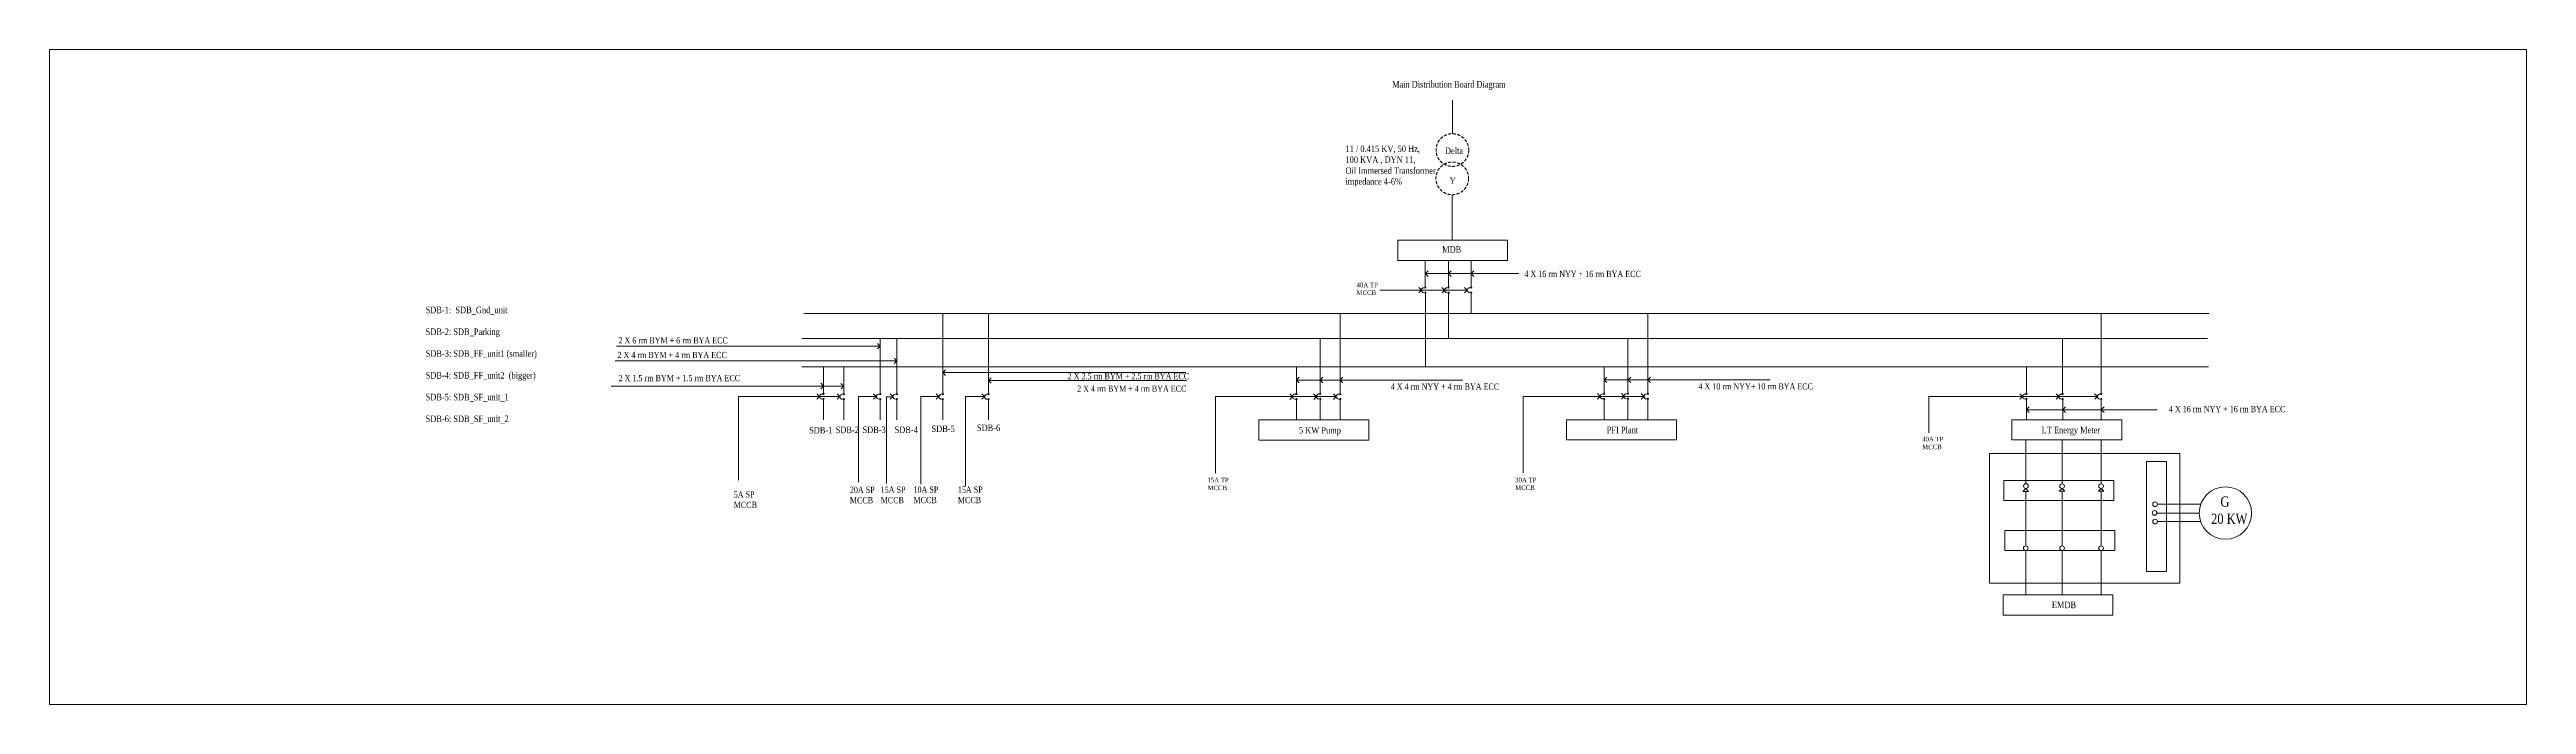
# Model space of a CAD drawing. Header units: inches. Extents: x -13742749 to 88736, y -40897 to 32194776.
# Drawn here: x 35823 to 56234, y -40897 to -35500 of the extents above; entities that cross this region are included whole.
import ezdxf

# ---------------------------------------------------------------- set-up
doc = ezdxf.new("R2010")
doc.units = ezdxf.units.IN
doc.header["$LTSCALE"] = 10
doc.header["$MEASUREMENT"] = 0
doc.linetypes.add('HIDDEN', pattern=[0.375, 0.25, -0.125])
for name, color, linetype, lineweight in [('DIM', 4, 'Continuous', 0), ('Lift_pump_switch_text', 106, 'Continuous', 13), ('SDB_TEXT', 10, 'Continuous', 13), ('Switchboard_Diagram_My', 7, 'Continuous', 13)]:
    doc.layers.add(name, color=color, linetype=linetype, lineweight=lineweight)
doc.styles.get("Standard").update_dxf_attribs({"font": 'times.ttf', "width": 0.8})
pattern_1 = [(45, (39205.09142, -38743.57256), (-0.08838835, 0.08838835), [])]

msp = doc.modelspace()

# ---------------------------------------------------------------- texts
at = {"layer": 'Lift_pump_switch_text', "linetype": 'ByBlock', "ltscale": 10, "char_height": 38.159948, "width": 5137.9154585, "attachment_point": 1}
for s, insert in [('40A TP \\PMCCB', (46593.31164, -37420.75188)), ('40A TP \\PMCCB', (51254.22358, -38691.64996)), ('15A TP \\PMCCB', (45364.6465, -39029.25216)), ('30A TP \\PMCCB', (47900.34831, -39027.36007))]:
    msp.add_mtext(s, dxfattribs=dict(at, insert=insert))
at = {"layer": 'SDB_TEXT', "linetype": 'ByBlock', "ltscale": 10, "width": 1913.0686274, "attachment_point": 1}
for s, insert, char_height in [('4 X 16 rm NYY + 16 rm BYA ECC', (47976.09152, -37323.66937), 51.6889078), ('2 X 6 rm BYM + 6 rm BYA ECC', (40511.7953, -37870.38553), 51.6889078), ('2 X 4 rm BYM + 4 rm BYA ECC', (40503.14775, -37991.32446), 51.6889078), ('2 X 2.5 rm BYM + 2.5 rm BYA ECC', (44212.96529, -38165.64555), 51.6889078), ('2 X 1.5 rm BYM + 1.5 rm BYA ECC', (40512.71827, -38181.50741), 51.6889078), ('2 X 4 rm BYM + 4 rm BYA ECC', (44290.66389, -38268.9288), 51.6889078), ('4 X 4 rm NYY + 4 rm BYA ECC', (46875.34039, -38251.61333), 51.6889078), ('4 X 10 rm NYY+ 10 rm BYA ECC', (49411.0422, -38249.72124), 51.6889078), ('4 X 16 rm NYY + 16 rm BYA ECC', (53287.22547, -38436.82277), 51.6889078), ('5A SP\\PMCCB', (41461.13944, -39140.60939), 51.688908), ('20A SP\\PMCCB', (42418.06567, -39102.07103), 51.688908), ('15A SP\\PMCCB', (42672.20807, -39101.22708), 51.688908), ('10A SP\\PMCCB', (42942.44619, -39100.46058), 51.688908), ('15A SP\\PMCCB', (43308.03379, -39100.46058), 51.688908)]:
    msp.add_mtext(s, dxfattribs=dict(at, insert=insert, char_height=char_height))
at = {"layer": 'Switchboard_Diagram_My', "linetype": 'HIDDEN', "ltscale": 10, "insert": (46885.99734, -35758.54067), "char_height": 56.1488802, "width": 8180.5550433, "attachment_point": 1}
msp.add_mtext('Main Distribution Board Diagram', dxfattribs=at)
at = {"layer": 'Switchboard_Diagram_My', "linetype": 'ByBlock', "ltscale": 10, "attachment_point": 1}
for s, insert, char_height, width in [('11 / 0.415 KV, 50 Hz,\\P100 KVA , DYN 11, \\POil Immersed Transformer,\\Pimpedance 4-6%', (46502.10026, -36290.95262), 53.8080229, 1046.5951689), ('Delta', (47321.627, -36307.33504), 53.808023, 1046.5951689), ('  Y', (47326.19197, -36552.70649), 53.808023, 1046.5951689), ('MDB', (47298.55485, -37120.09677), 53.808023, 1046.5951689), ('SDB-1:  SDB_Gnd_unit\\P\\PSDB-2: SDB_Parking\\P\\PSDB-3: SDB_FF_unit1 (smaller)\\P\\PSDB-4: SDB_FF_unit2\\~ (bigger)\\P\\PSDB-5: SDB_SF_unit_1\\P\\PSDB-6: SDB_SF_unit_2 ', (38922.29064, -37619.21906), 53.8080229, 1046.5951689), ('SDB-1', (42082.05529, -38609.27541), 53.808023, 1046.5951689), ('SDB-2', (42301.16092, -38607.54675), 53.808023, 1046.5951689), ('SDB-3', (42522.21291, -38606.61524), 53.808023, 1046.5951689), ('SDB-4', (42786.80222, -38606.55568), 53.808023, 1046.5951689), ('SDB-5', (43090.83014, -38598.35787), 53.808023, 1046.5951689), ('SDB-6', (43465.28894, -38590.39918), 53.808023, 1046.5951689), ('5 KW Pump', (46119.34742, -38609.8589), 53.808023, 1046.5951689), ('PFI Plant', (48655.04922, -38607.96681), 53.808023, 1046.5951689), ('LT Energy Meter', (52238.13484, -38608.38452), 53.8080229, 1046.5951689), ('   G\\P20 KW', (53635.3897, -39183.43017), 84.776554, 3833.7765182), ('EMDB', (52322.86097, -40049.72511), 53.808023, 1046.5951689)]:
    msp.add_mtext(s, dxfattribs=dict(at, insert=insert, char_height=char_height, width=width))

# ---------------------------------------------------------------- hatches: boundary and pattern name
at = {"layer": 'DIM'}
h = msp.add_hatch(dxfattribs=at)
h.set_pattern_fill('ANSI31', color=256, style=0)
h.set_pattern_definition(pattern_1)
h.paths.add_polyline_path([(39221.0902, -38736.61114), (39221.0902, -38726.53399), (39230.19403, -38726.53399), (39230.19403, -38736.61114)], flags=9)
h = msp.add_hatch(dxfattribs=at)
h.set_pattern_fill('ANSI31', color=256, style=0)
h.set_pattern_definition(pattern_1)
h.paths.add_polyline_path([(39229.39667, -38730.6222), (39229.39667, -38720.54505), (39238.50049, -38720.54505), (39238.50049, -38730.6222)], flags=9)

# ---------------------------------------------------------------- linework, layer by layer
at = {"layer": 'Switchboard_Diagram_My', "linetype": 'ByBlock', "ltscale": 10}
for p, q in [((47383.21739, -36193.88751), (47383.21739, -35917.83283)), ((47382.16462, -36696.48203), (47382.16462, -37072.11117)), ((47159.96785, -37239.93326), (47159.96785, -37453.48781)), ((47159.96785, -37346.85224), (47182.55378, -37324.21472)), ((47159.96785, -37346.71053), (47929.59232, -37346.71053)), ((47182.75563, -37369.5881), (47159.96785, -37346.85224)), ((47351.62594, -37239.93326), (47351.62594, -37453.48781)), ((47351.62594, -37346.85224), (47374.21188, -37324.21472)), ((47374.41373, -37369.5881), (47351.62594, -37346.85224)), ((47537.72691, -37239.93326), (47537.72691, -37453.48781)), ((47537.72691, -37346.85224), (47560.31285, -37324.21472)), ((47560.5147, -37369.5881), (47537.72691, -37346.85224)), ((47505.86576, -37483.23453), (46784.44479, -37483.23453)), ((47105.24488, -37460.50268), (47128.03267, -37483.23854)), ((47128.03267, -37483.23854), (47105.44673, -37505.87606)), ((47160.2304, -37508.79981), (47160.2304, -37674.03351)), ((47297.49591, -37460.26801), (47320.28369, -37483.00387)), ((47320.28369, -37483.00387), (47297.69776, -37505.64139)), ((47351.8885, -37508.79981), (47351.8885, -37674.03351)), ((47483.3948, -37460.41339), (47506.18258, -37483.14925)), ((47506.18258, -37483.14925), (47483.59665, -37505.78677)), ((47537.98947, -37508.79981), (47537.98947, -37674.03351)), ((42039.03195, -37674.03351), (46671.16857, -37674.03351)), ((43184.17027, -37882.41073), (43184.17027, -37674.03351)), ((43560.7946, -37882.41073), (43560.7946, -37674.03351)), ((46458.43887, -38116.20651), (46458.43887, -37674.03351)), ((46671.16857, -37674.03351), (50004.2491, -37674.03351)), ((47160.2304, -37674.03351), (47160.2304, -38115.36023)), ((47351.8885, -37674.03351), (47351.8885, -37881.32338)), ((48994.14068, -38114.31442), (48994.14068, -37674.03351)), ((50004.2491, -37674.03351), (53618.37987, -37674.03351)), ((52729.777, -38115.36019), (52729.777, -37674.03351)), ((42668.62004, -37945.12017), (40493.88501, -37945.12017)), ((42022.29748, -37881.32338), (46654.4341, -37881.32338)), ((42645.81446, -37922.11013), (42668.60225, -37944.84599)), ((42668.60225, -37944.84599), (42646.01631, -37967.48351)), ((42668.62004, -38119.00013), (42668.62004, -37881.32338)), ((42805.37912, -38119.00013), (42805.37912, -37881.32338)), ((43184.17027, -38120.08748), (43184.17027, -37882.41073)), ((43560.7946, -38120.08748), (43560.7946, -37882.41073)), ((46293.99666, -38115.36023), (46293.99666, -37881.32338)), ((46654.4341, -37881.32338), (50008.2384, -37881.32338)), ((48829.69847, -38113.05083), (48829.69847, -37881.32338)), ((50008.2384, -37881.32338), (53604.13883, -37881.32338)), ((52411.83053, -38115.36023), (52411.83053, -37881.32338)), ((42805.37912, -38066.05922), (40485.23758, -38066.05922)), ((42022.29748, -38115.36023), (46654.4341, -38115.36023)), ((42200.06512, -38115.36023), (42200.06512, -38329.96059)), ((42367.78134, -38115.36023), (42367.78134, -38329.96059)), ((42668.62004, -38119.00013), (42668.62004, -38333.60049)), ((42781.98112, -38043.26716), (42804.7689, -38066.00302)), ((42804.7689, -38066.00302), (42782.18297, -38088.64053)), ((42805.37912, -38119.00013), (42805.37912, -38333.60049)), ((43184.17027, -38120.08748), (43184.17027, -38334.68784)), ((43184.17027, -38162.22712), (43206.7562, -38139.58961)), ((43206.95805, -38184.96298), (43184.17027, -38162.22712)), ((43184.17027, -38162.29905), (45187.77008, -38162.29905)), ((43560.7946, -38120.08748), (43560.7946, -38334.68784)), ((46097.93081, -38116.20651), (46097.93081, -38330.80687)), ((46293.99666, -38114.94292), (46293.99666, -38329.54328)), ((46458.43887, -38116.20651), (46458.43887, -38330.80687)), ((46654.4341, -38115.36023), (50008.2384, -38115.36023)), ((48633.63262, -38115.36023), (48633.63262, -38328.91478)), ((48829.69847, -38113.05083), (48829.69847, -38327.65119)), ((48994.14068, -38114.31442), (48994.14068, -38328.91478)), ((50008.2384, -38115.36023), (53612.95926, -38115.36023)), ((52113.15371, -38115.36016), (52113.15371, -38329.96052)), ((52411.83053, -38115.36019), (52411.83053, -38329.96054)), ((52729.777, -38115.36019), (52729.777, -38329.96054)), ((42367.78134, -38273.81163), (40452.57497, -38273.81163)), ((42030.68763, -38359.33955), (41500.09594, -38359.33955)), ((41500.09594, -38359.33955), (41500.09594, -39047.81624)), ((42167.73516, -38359.33955), (42030.68763, -38359.33955)), ((42144.94737, -38336.60369), (42167.73516, -38359.33955)), ((42167.73516, -38359.33955), (42145.14922, -38381.97707)), ((42168.20377, -38359.61701), (42335.92236, -38359.61701)), ((42177.68096, -38250.72492), (42200.46874, -38273.46078)), ((42200.46874, -38273.46078), (42177.8828, -38296.0983)), ((42313.4474, -38336.38281), (42336.23518, -38359.11867)), ((42336.23518, -38359.11867), (42313.64925, -38381.75618)), ((42344.98084, -38250.97415), (42367.76862, -38273.71001)), ((42367.76862, -38273.71001), (42345.18269, -38296.34752)), ((42636.85441, -38359.52666), (42488.14406, -38359.52666)), ((42488.14406, -38359.52666), (42488.14406, -39066.13035)), ((42614.06662, -38336.7908), (42636.85441, -38359.52666)), ((42636.85441, -38359.52666), (42614.26847, -38382.16418)), ((42773.51778, -38360.70028), (42721.01807, -38360.70028)), ((42721.01807, -38360.70028), (42721.01807, -39076.70104)), ((42750.88239, -38336.74733), (42773.67018, -38359.48319)), ((42773.67018, -38359.48319), (42751.08424, -38382.1207)), ((43153.01679, -38359.42146), (43002.32805, -38359.42146)), ((43002.32805, -38359.42146), (43002.32805, -39082.69873)), ((43130.229, -38336.6856), (43153.01679, -38359.42146)), ((43153.01679, -38359.42146), (43130.43085, -38382.05898)), ((43529.1893, -38359.53947), (43370.06408, -38359.53947)), ((43370.06408, -38359.53947), (43370.06408, -39099.33543)), ((43506.40152, -38336.80362), (43529.1893, -38359.53947)), ((43529.1893, -38359.53947), (43506.60337, -38382.17699)), ((43560.7946, -38227.38766), (43583.38053, -38204.75014)), ((43560.7946, -38227.38766), (45191.44788, -38227.38766)), ((43583.58238, -38250.12352), (43560.7946, -38227.38766)), ((46426.57753, -38360.46329), (45430.03082, -38360.46329)), ((45430.03082, -38360.46329), (45430.03082, -38990.50569)), ((46043.46168, -38337.43755), (46066.24946, -38360.17341)), ((46066.24946, -38360.17341), (46043.66353, -38382.81092)), ((46097.93081, -38223.50669), (47465.21449, -38223.50669)), ((46097.93096, -38223.55632), (46120.51689, -38200.9188)), ((46120.71874, -38246.29218), (46097.93096, -38223.55632)), ((46239.9026, -38337.63883), (46262.69039, -38360.37469)), ((46262.69039, -38360.37469), (46240.10445, -38383.0122)), ((46293.99681, -38223.55632), (46316.58274, -38200.9188)), ((46316.78459, -38246.29218), (46293.99681, -38223.55632)), ((46403.88596, -38337.63825), (46426.67374, -38360.3741)), ((46426.67374, -38360.3741), (46404.0878, -38383.01162)), ((46458.43902, -38223.55632), (46481.02496, -38200.9188)), ((46481.22681, -38246.29218), (46458.43902, -38223.55632)), ((48962.27933, -38358.5712), (47965.73263, -38358.5712)), ((47965.73263, -38358.5712), (47965.73263, -38988.61361)), ((48579.16348, -38335.54546), (48601.95127, -38358.28132)), ((48601.95127, -38358.28132), (48579.36533, -38380.91884)), ((48633.63262, -38221.6146), (50000.9163, -38221.6146)), ((48633.63276, -38221.66423), (48656.2187, -38199.02672)), ((48656.42055, -38244.40009), (48633.63276, -38221.66423)), ((48775.60441, -38335.74674), (48798.39219, -38358.4826)), ((48798.39219, -38358.4826), (48775.80626, -38381.12012)), ((48829.69862, -38221.66423), (48852.28455, -38199.02672)), ((48852.4864, -38244.40009), (48829.69862, -38221.66423)), ((48939.58776, -38335.74616), (48962.37555, -38358.48202)), ((48962.37555, -38358.48202), (48939.78961, -38381.11953)), ((48994.14083, -38221.66423), (49016.72677, -38199.02672)), ((49016.92861, -38244.40009), (48994.14083, -38221.66423)), ((52697.91802, -38359.3036), (51308.36451, -38359.3036)), ((51308.36451, -38359.3036), (51308.36451, -38658.18359)), ((52058.47264, -38337.01732), (52081.26043, -38359.75318)), ((52081.26043, -38359.75318), (52058.67449, -38382.3907)), ((52357.24015, -38336.46025), (52380.02793, -38359.19611)), ((52380.02793, -38359.19611), (52357.442, -38381.83363)), ((52675.47411, -38336.54042), (52698.2619, -38359.27628)), ((52698.2619, -38359.27628), (52675.67596, -38381.91379)), ((42200.32767, -38385.2726), (42200.32767, -38550.5063)), ((42368.04389, -38386.93564), (42368.04389, -38552.16935)), ((42668.88259, -38386.35587), (42668.88259, -38551.58957)), ((42805.64168, -38386.35587), (42805.64168, -38551.58957)), ((43184.43282, -38387.44322), (43184.43282, -38552.67692)), ((43561.05715, -38387.44322), (43561.05715, -38552.67692)), ((46098.19336, -38386.11887), (46098.19336, -38551.35258)), ((46294.25921, -38384.85528), (46294.25921, -38550.08898)), ((46458.70143, -38386.11887), (46458.70143, -38551.35258)), ((48633.89517, -38384.22679), (48633.89517, -38549.46049)), ((48829.96102, -38382.96319), (48829.96102, -38548.1969)), ((48994.40323, -38384.22679), (48994.40323, -38549.46049)), ((52113.41607, -38467.69743), (52136.002, -38445.05992)), ((52136.20385, -38490.43329), (52113.41607, -38467.69743)), ((52113.41626, -38385.27252), (52113.41626, -38550.50623)), ((52113.41626, -38467.88938), (53190.8447, -38467.88938)), ((52412.09288, -38467.69743), (52434.67882, -38445.05992)), ((52434.88066, -38490.43329), (52412.09288, -38467.69743)), ((52412.09308, -38385.27255), (52412.09308, -38550.50625)), ((52730.03935, -38467.69743), (52752.62529, -38445.05992)), ((52752.82713, -38490.43329), (52730.03935, -38467.69743)), ((52730.03955, -38385.27255), (52730.03955, -38550.50625)), ((52108.964, -39078.71541), (52108.964, -38717.33304)), ((52406.96706, -39078.91125), (52406.96706, -38717.33304)), ((52728.55551, -39079.16028), (52728.55551, -38717.33304)), ((51808.07863, -38828.8794), (51808.07863, -39898.32187)), ((52084.72272, -39141.1383), (52107.45858, -39118.35052)), ((52084.72272, -39141.1383), (52130.09609, -39140.93645)), ((52107.45858, -39118.35052), (52130.09609, -39140.93645)), ((52107.48046, -39590.70423), (52107.48046, -39141.03706)), ((52384.29557, -39140.21633), (52407.03143, -39117.42854)), ((52384.29557, -39140.21633), (52429.66895, -39140.01448)), ((52407.03143, -39117.42854), (52429.66895, -39140.01448)), ((52407.07746, -39590.70423), (52407.07746, -39140.11498)), ((52706.09448, -39140.31474), (52728.83034, -39117.52695)), ((52751.46785, -39140.11289), (52706.09448, -39140.31474)), ((52728.61466, -39590.70423), (52728.61466, -39140.21455)), ((52728.83034, -39117.52695), (52751.46785, -39140.11289)), ((53537.15051, -39319.61311), (53188.92777, -39319.61311)), ((53550.05269, -39246.08136), (53193.33601, -39246.08136)), ((53549.12598, -39390.53321), (53193.33601, -39390.53321)), ((52107.48046, -39629.08401), (52107.48046, -39994.90758)), ((52407.07746, -39629.08401), (52407.07746, -39994.90758)), ((52728.61466, -39629.08401), (52728.61466, -39994.90758))]:
    msp.add_line(p, q, dxfattribs=at)
for points in [[(35823.27039, -35500.03957), (56233.75784, -35500.03957), (56233.75784, -40897.11), (35823.27039, -40897.11)], [(46932.50838, -37072.11117), (47838.17989, -37072.11117), (47838.17989, -37238.93799), (46932.50838, -37238.93799)], [(45787.57969, -38552.34358), (46693.25119, -38552.34358), (46693.25119, -38719.17039), (45787.57969, -38719.17039)], [(48323.28149, -38550.45149), (49228.953, -38550.45149), (49228.953, -38717.27831), (48323.28149, -38717.27831)], [(51993.78185, -38550.50623), (52899.45336, -38550.50623), (52899.45336, -38717.33304), (51993.78185, -38717.33304)], [(53101.46127, -39800.60637), (53101.46127, -38894.93486), (53268.28809, -38894.93486), (53268.28809, -39800.60637)], [(51927.4147, -39050.28888), (52833.08621, -39050.28888), (52833.08621, -39217.11569), (51927.4147, -39217.11569)], [(51935.05175, -39462.2572), (52840.72326, -39462.2572), (52840.72326, -39629.08401), (51935.05175, -39629.08401)], [(51920.56921, -39994.90758), (52826.24072, -39994.90758), (52826.24072, -40161.73439), (51920.56921, -40161.73439)]]:
    msp.add_lwpolyline(points, close=True, dxfattribs=at)
msp.add_lwpolyline([(51808.07863, -38828.8794), (53378.61487, -38828.8794), (53378.61487, -39898.32187), (51808.07863, -39898.32187)], dxfattribs=at)
at = {"layer": 'Switchboard_Diagram_My', "linetype": 'HIDDEN', "ltscale": 10}
for centre in [(47383.21739, -36328.50359), (47382.16462, -36561.86595)]:
    msp.add_circle(centre, 134.61608, dxfattribs=at)
at = {"layer": 'Switchboard_Diagram_My', "linetype": 'ByBlock', "ltscale": 10}
for centre, radius in [((47159.96785, -37461.48107), 4.98846), ((47160.52682, -37503.19974), 4.98846), ((47351.62594, -37461.48107), 4.98846), ((47352.18492, -37503.19974), 4.98846), ((47537.72691, -37461.48107), 4.98846), ((47538.28589, -37503.19974), 4.98846), ((42200.06512, -38337.95385), 4.98846), ((42367.78134, -38339.6169), 4.98846), ((42668.62004, -38339.03712), 4.98846), ((42805.37912, -38339.03712), 4.98846), ((43184.17027, -38340.12447), 4.98846), ((43560.7946, -38340.12447), 4.98846), ((46097.93081, -38338.80013), 4.98846), ((46293.99666, -38337.53654), 4.98846), ((46458.43887, -38338.80013), 4.98846), ((48633.63262, -38336.90804), 4.98846), ((48829.69847, -38335.64445), 4.98846), ((48994.14068, -38336.90804), 4.98846), ((52113.15371, -38337.95378), 4.98846), ((52411.83053, -38337.95381), 4.98846), ((52729.777, -38337.95381), 4.98846), ((42200.6241, -38379.67253), 4.98846), ((42368.34031, -38381.33558), 4.98846), ((42669.17901, -38380.7558), 4.98846), ((42805.9381, -38380.7558), 4.98846), ((43184.48226, -38382.45497), 4.98846), ((43561.02526, -38382.35462), 4.98846), ((46098.48979, -38380.5188), 4.98846), ((46294.55564, -38379.25521), 4.98846), ((46458.99785, -38380.5188), 4.98846), ((48634.19159, -38378.62672), 4.98846), ((48830.25744, -38377.36313), 4.98846), ((48994.69966, -38378.62672), 4.98846), ((52113.71269, -38379.67246), 4.98846), ((52412.3895, -38379.67248), 4.98846), ((52730.33597, -38379.67248), 4.98846), ((52108.964, -39097.9053), 19.18989), ((52406.96706, -39098.10114), 19.18989), ((52728.55551, -39098.35017), 19.18989), ((53753.13676, -39319.61311), 215.98625), ((53169.14932, -39319.0935), 19.18989), ((53173.00111, -39246.84677), 19.18989), ((53173.26825, -39390.20281), 19.18989), ((52107.48046, -39609.89412), 19.18989), ((52407.07746, -39609.89412), 19.18989), ((52728.61466, -39609.89412), 19.18989)]:
    msp.add_circle(centre, radius, dxfattribs=at)
for centre, start in [((47148.83145, -37483.14423), 91.365667073), ((47340.48955, -37483.14423), 91.365667073), ((47526.59052, -37483.14423), 91.365667073), ((42188.92873, -38359.61701), 89.133640239), ((42356.64494, -38361.28006), 89.133640239), ((42657.48364, -38360.70028), 89.133640239), ((42794.24273, -38360.70028), 89.133640239), ((43173.03388, -38361.78763), 89.133640239), ((43549.6582, -38361.78763), 89.133640239), ((46086.79442, -38360.46329), 89.133640239), ((46282.86027, -38359.1997), 89.133640239), ((46447.30248, -38360.46329), 89.133640239), ((48622.49622, -38358.5712), 91.365667073), ((48818.56207, -38357.30761), 89.133640239), ((48983.00429, -38358.5712), 89.133640239), ((52102.01732, -38359.61694), 89.133640239), ((52400.69413, -38359.61696), 89.133640239), ((52718.6406, -38359.61696), 89.133640239)]:
    msp.add_arc(centre, 20.72496, start, 269.133640239, dxfattribs=at)

msp.set_redraw_order([(e.dxf.handle, doc.entitydb.next_handle()) for e in msp.query("TEXT MTEXT ATTDEF DIMENSION ARC_DIMENSION")])  # texts and dimensions are drawn at this point

doc.saveas('drawing.dxf')
